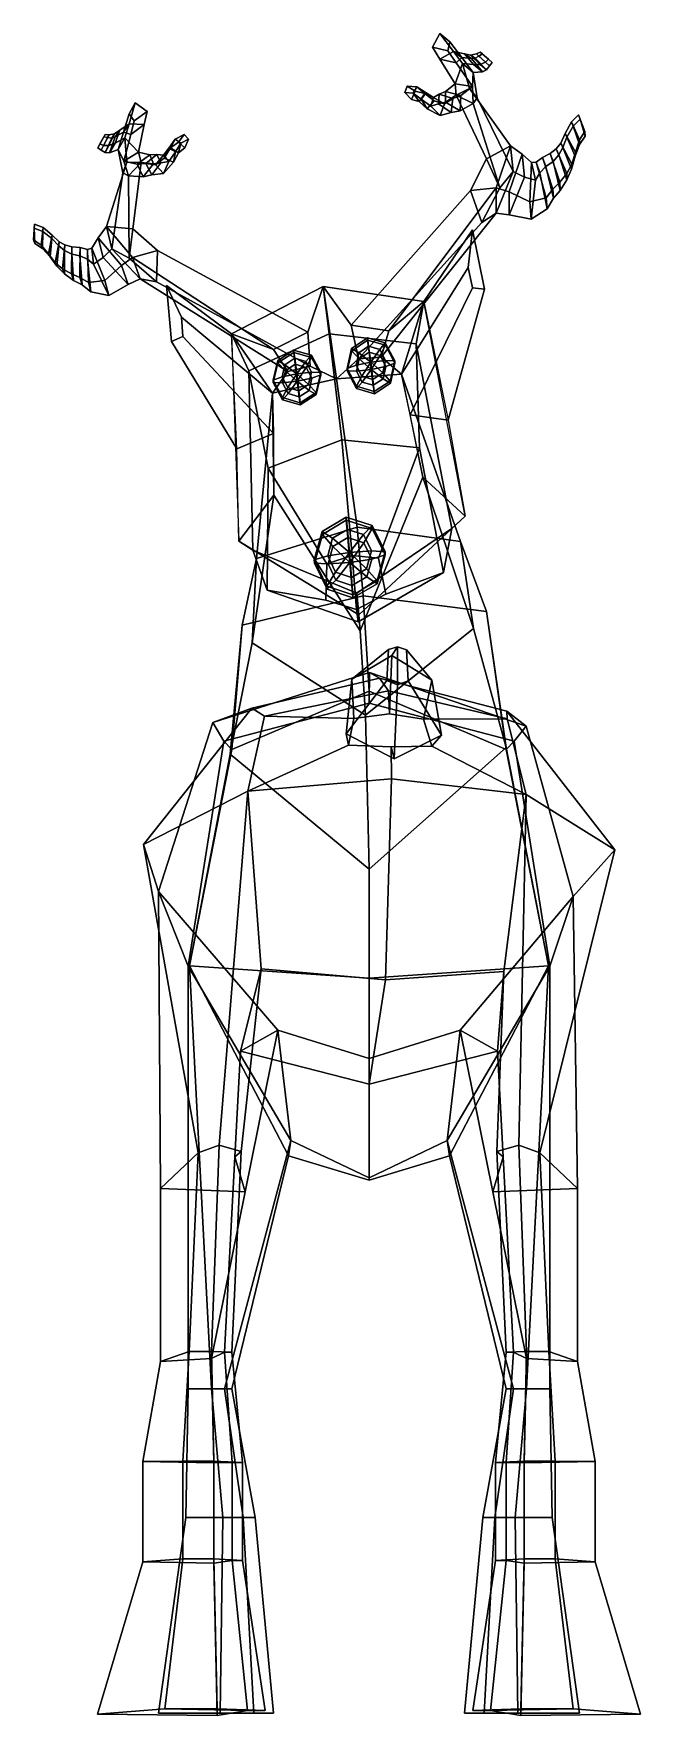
# Model space of a CAD drawing. Extents: x -101 to 82, y -151 to 354.
import ezdxf

# ---------------------------------------------------------------- set-up
doc = ezdxf.new("R2010")
doc.units = 0

msp = doc.modelspace()

# ---------------------------------------------------------------- linework, layer by layer
for points in [[(21.292717, 353.928101, 197.962311), (24.292601, 351.510315, 196.795807), (23.683441, 348.726685, 196.333405), (19.040462, 349.817627, 197.912552)], [(25.336277, 348.548615, 201.226807), (21.292717, 353.928101, 197.962311), (19.040462, 349.817627, 197.912552), (21.258139, 346.293427, 199.83432)], [(25.336277, 348.548615, 201.226807), (27.855326, 346.799103, 199.05217), (24.292601, 351.510315, 196.795807), (21.292717, 353.928101, 197.962311)], [(21.258139, 346.293427, 199.83432), (19.040462, 349.817627, 197.912552), (23.683441, 348.726685, 196.333405), (26.141819, 345.164001, 197.804108)], [(25.870958, 338.889465, 203.856201), (28.044651, 344.916199, 203.421661), (25.336277, 348.548615, 201.226807), (21.258139, 346.293427, 199.83432)], [(27.855326, 346.799103, 199.05217), (26.141819, 345.164001, 197.804108), (23.683441, 348.726685, 196.333405), (24.292601, 351.510315, 196.795807)], [(28.044651, 344.916199, 203.421661), (31.408346, 344.618591, 200.510757), (28.685381, 347.887543, 198.90976), (25.336277, 348.548615, 201.226807)], [(25.336277, 348.548615, 201.226807), (28.685381, 347.887543, 198.90976), (30.758123, 346.458893, 196.669098), (27.855326, 346.799103, 199.05217)], [(25.870958, 338.889465, 203.856201), (21.258139, 346.293427, 199.83432), (26.141819, 345.164001, 197.804108), (31.034769, 338.001343, 200.747086)], [(30.135029, 337.433167, 206.862411), (28.044651, 344.916199, 203.421661), (25.870958, 338.889465, 203.856201), (26.194204, 335.450531, 205.689713)], [(31.034769, 338.001343, 200.747086), (26.141819, 345.164001, 197.804108), (27.855326, 346.799103, 199.05217), (31.246599, 342.276123, 201.208298)], [(27.855326, 346.799103, 199.05217), (30.758123, 346.458893, 196.669098), (34.108353, 342.409637, 198.145081), (31.246599, 342.276123, 201.208298)], [(30.135029, 337.433167, 206.862411), (32.469589, 334.615265, 203.7332), (31.246599, 342.276123, 201.208298), (28.044651, 344.916199, 203.421661)], [(31.246599, 342.276123, 201.208298), (34.108353, 342.409637, 198.145081), (31.408346, 344.618591, 200.510757), (28.044651, 344.916199, 203.421661)], [(31.408346, 344.618591, 200.510757), (33.414043, 344.646515, 198.098419), (30.522213, 347.480896, 197.546753), (28.685381, 347.887543, 198.90976)], [(28.685381, 347.887543, 198.90976), (30.522213, 347.480896, 197.546753), (31.854246, 346.532196, 195.035141), (30.758123, 346.458893, 196.669098)], [(33.414043, 344.646515, 198.098419), (34.985516, 345.406281, 193.793106), (32.23872, 347.827881, 193.907913), (30.522213, 347.480896, 197.546753)], [(30.522213, 347.480896, 197.546753), (32.23872, 347.827881, 193.907913), (33.026642, 347.184845, 191.428452), (31.854246, 346.532196, 195.035141)], [(30.758123, 346.458893, 196.669098), (31.854246, 346.532196, 195.035141), (35.297752, 343.05899, 195.28511), (34.108353, 342.409637, 198.145081)], [(34.108353, 342.409637, 198.145081), (35.297752, 343.05899, 195.28511), (33.414043, 344.646515, 198.098419), (31.408346, 344.618591, 200.510757)], [(31.854246, 346.532196, 195.035141), (33.026642, 347.184845, 191.428452), (36.233036, 344.237579, 190.929001), (35.297752, 343.05899, 195.28511)], [(34.985516, 345.406281, 193.793106), (35.910179, 346.255524, 189.951828), (33.42284, 348.407837, 190.17337), (32.23872, 347.827881, 193.907913)], [(32.23872, 347.827881, 193.907913), (33.42284, 348.407837, 190.17337), (34.049656, 347.866638, 187.910278), (33.026642, 347.184845, 191.428452)], [(33.026642, 347.184845, 191.428452), (34.049656, 347.866638, 187.910278), (36.941399, 345.251068, 187.322235), (36.233036, 344.237579, 190.929001)], [(35.297752, 343.05899, 195.28511), (36.233036, 344.237579, 190.929001), (34.985516, 345.406281, 193.793106), (33.414043, 344.646515, 198.098419)], [(36.941399, 345.251068, 187.322235), (34.049656, 347.866638, 187.910278), (33.42284, 348.407837, 190.17337), (35.910179, 346.255524, 189.951828)], [(36.233036, 344.237579, 190.929001), (36.941399, 345.251068, 187.322235), (35.910179, 346.255524, 189.951828), (34.985516, 345.406281, 193.793106)], [(25.870958, 338.889465, 203.856201), (23.013615, 336.577271, 202.169601), (23.006132, 333.381866, 203.670471), (26.194204, 335.450531, 205.689713)], [(31.034769, 338.001343, 200.747086), (27.599712, 335.379028, 199.345291), (23.013615, 336.577271, 202.169601), (25.870958, 338.889465, 203.856201)], [(32.469589, 334.615265, 203.7332), (31.236839, 332.934174, 202.351303), (31.034769, 338.001343, 200.747086), (31.246599, 342.276123, 201.208298)], [(12.766567, 334.162506, 193.704834), (10.789721, 336.264984, 195.826904), (11.475281, 338.121155, 195.298096), (13.856787, 336.647827, 193.475632)], [(14.395036, 337.923431, 196.961945), (11.475281, 338.121155, 195.298096), (10.789721, 336.264984, 195.826904), (13.269517, 336.038605, 197.355392)], [(13.269517, 336.038605, 197.355392), (10.789721, 336.264984, 195.826904), (12.766567, 334.162506, 193.704834), (15.066437, 333.529083, 194.789215)], [(16.753582, 335.942993, 194.789169), (13.856787, 336.647827, 193.475632), (11.475281, 338.121155, 195.298096), (14.395036, 337.923431, 196.961945)], [(15.066437, 333.529083, 194.789215), (12.766567, 334.162506, 193.704834), (13.856787, 336.647827, 193.475632), (16.753582, 335.942993, 194.789169)], [(17.16968, 336.129364, 198.585083), (14.395036, 337.923431, 196.961945), (13.269517, 336.038605, 197.355392), (15.706603, 334.19928, 198.910416)], [(15.706603, 334.19928, 198.910416), (13.269517, 336.038605, 197.355392), (15.066437, 333.529083, 194.789215), (17.438721, 331.356476, 195.921967)], [(19.581339, 333.752625, 196.063354), (16.753582, 335.942993, 194.789169), (14.395036, 337.923431, 196.961945), (17.16968, 336.129364, 198.585083)], [(17.438721, 331.356476, 195.921967), (15.066437, 333.529083, 194.789215), (16.753582, 335.942993, 194.789169), (19.581339, 333.752625, 196.063354)], [(19.361624, 334.723816, 199.912231), (17.16968, 336.129364, 198.585083), (15.706603, 334.19928, 198.910416), (18.545057, 332.131561, 200.707321)], [(18.545057, 332.131561, 200.707321), (15.706603, 334.19928, 198.910416), (17.438721, 331.356476, 195.921967), (21.384089, 329.293243, 197.860291)], [(22.715136, 332.804199, 197.45166), (19.581339, 333.752625, 196.063354), (17.16968, 336.129364, 198.585083), (19.361624, 334.723816, 199.912231)], [(21.384089, 329.293243, 197.860291), (17.438721, 331.356476, 195.921967), (19.581339, 333.752625, 196.063354), (22.715136, 332.804199, 197.45166)], [(21.10149, 335.723114, 200.984573), (19.361624, 334.723816, 199.912231), (18.545057, 332.131561, 200.707321), (20.913309, 332.810913, 202.242981)], [(25.173677, 334.416168, 198.418106), (22.715136, 332.804199, 197.45166), (19.361624, 334.723816, 199.912231), (21.10149, 335.723114, 200.984573)], [(23.013615, 336.577271, 202.169601), (21.10149, 335.723114, 200.984573), (20.913309, 332.810913, 202.242981), (23.006132, 333.381866, 203.670471)], [(23.006132, 333.381866, 203.670471), (20.913309, 332.810913, 202.242981), (24.689188, 330.266144, 199.391373), (27.348759, 330.765289, 200.573013)], [(27.599712, 335.379028, 199.345291), (25.173677, 334.416168, 198.418106), (21.10149, 335.723114, 200.984573), (23.013615, 336.577271, 202.169601)], [(24.689188, 330.266144, 199.391373), (21.384089, 329.293243, 197.860291), (22.715136, 332.804199, 197.45166), (25.173677, 334.416168, 198.418106)], [(26.194204, 335.450531, 205.689713), (23.006132, 333.381866, 203.670471), (27.348759, 330.765289, 200.573013), (31.236839, 332.934174, 202.351303)], [(27.348759, 330.765289, 200.573013), (24.689188, 330.266144, 199.391373), (25.173677, 334.416168, 198.418106), (27.599712, 335.379028, 199.345291)], [(42.465031, 320.221222, 215.577789), (30.135029, 337.433167, 206.862411), (26.194204, 335.450531, 205.689713), (35.256264, 316.291199, 216.847733)], [(39.310986, 307.62616, 211.006821), (35.256264, 316.291199, 216.847733), (26.194204, 335.450531, 205.689713), (31.236839, 332.934174, 202.351303)], [(31.236839, 332.934174, 202.351303), (27.348759, 330.765289, 200.573013), (27.599712, 335.379028, 199.345291), (31.034769, 338.001343, 200.747086)], [(43.262032, 312.563019, 211.632065), (32.469589, 334.615265, 203.7332), (30.135029, 337.433167, 206.862411), (42.465031, 320.221222, 215.577789)], [(43.262032, 312.563019, 211.632065), (39.310986, 307.62616, 211.006821), (31.236839, 332.934174, 202.351303), (32.469589, 334.615265, 203.7332)], [(-72.067146, 326.816071, 199.109787), (-70.213402, 333.108276, 195.883591), (-72.083679, 329.825104, 194.660919), (-73.741226, 324.339752, 196.889542)], [(-73.741226, 324.339752, 196.889542), (-72.083679, 329.825104, 194.660919), (-70.528183, 327.724854, 194.289825), (-71.570122, 323.672943, 195.747787)], [(-70.213402, 333.108276, 195.883591), (-66.669281, 330.552551, 196.018433), (-70.528183, 327.724854, 194.289825), (-72.083679, 329.825104, 194.660919)], [(-72.067146, 326.816071, 199.109787), (-67.493675, 326.597931, 197.92868), (-66.669281, 330.552551, 196.018433), (-70.213402, 333.108276, 195.883591)], [(-67.493675, 326.597931, 197.92868), (-71.570122, 323.672943, 195.747787), (-70.528183, 327.724854, 194.289825), (-66.669281, 330.552551, 196.018433)], [(20.913309, 332.810913, 202.242981), (18.545057, 332.131561, 200.707321), (21.384089, 329.293243, 197.860291), (24.689188, 330.266144, 199.391373)], [(63.185795, 322.029999, 193.343124), (64.783173, 324.558441, 190.636368), (62.899471, 329.576782, 190.907318), (60.783024, 327.39267, 193.988922)], [(60.783024, 327.39267, 193.988922), (62.899471, 329.576782, 190.907318), (63.438309, 328.234161, 188.523849), (61.313389, 326.116638, 191.257568)], [(64.783173, 324.558441, 190.636368), (64.890266, 323.171326, 187.96991), (63.438309, 328.234161, 188.523849), (62.899471, 329.576782, 190.907318)], [(-81.409943, 319.587311, 184.909454), (-80.844139, 320.789063, 187.540176), (-79.294945, 323.585144, 187.794525), (-79.648453, 322.919647, 185.530426)], [(-79.759628, 320.379395, 191.423233), (-78.060997, 323.51239, 191.574677), (-79.294945, 323.585144, 187.794525), (-80.844139, 320.789063, 187.540176)], [(-78.115135, 320.295837, 195.789597), (-76.415062, 323.854523, 195.273361), (-78.060997, 323.51239, 191.574677), (-79.759628, 320.379395, 191.423233)], [(-78.060997, 323.51239, 191.574677), (-78.524765, 322.698273, 189.091248), (-79.648453, 322.919647, 185.530426), (-79.294945, 323.585144, 187.794525)], [(-76.415062, 323.854523, 195.273361), (-77.274536, 322.560547, 192.745071), (-78.524765, 322.698273, 189.091248), (-78.060997, 323.51239, 191.574677)], [(-76.290161, 321.036865, 198.266907), (-74.884537, 324.922089, 196.689972), (-76.415062, 323.854523, 195.273361), (-78.115135, 320.295837, 195.789597)], [(-73.741226, 324.339752, 196.889542), (-75.348457, 319.116272, 199.025635), (-77.993652, 318.139709, 195.867813), (-76.26342, 322.913971, 194.415497)], [(-74.884537, 324.922089, 196.689972), (-76.26342, 322.913971, 194.415497), (-77.274536, 322.560547, 192.745071), (-76.415062, 323.854523, 195.273361)], [(-73.332138, 322.599548, 201.283997), (-72.067146, 326.816071, 199.109787), (-74.884537, 324.922089, 196.689972), (-76.290161, 321.036865, 198.266907)], [(-72.067146, 326.816071, 199.109787), (-73.741226, 324.339752, 196.889542), (-76.26342, 322.913971, 194.415497), (-74.884537, 324.922089, 196.689972)], [(-73.694809, 315.596344, 198.67543), (-75.348457, 319.116272, 199.025635), (-73.741226, 324.339752, 196.889542), (-71.570122, 323.672943, 195.747787)], [(-69.25985, 318.351257, 201.935699), (-73.694809, 315.596344, 198.67543), (-71.570122, 323.672943, 195.747787), (-67.493675, 326.597931, 197.92868)], [(-69.25985, 318.351257, 201.935699), (-67.493675, 326.597931, 197.92868), (-72.067146, 326.816071, 199.109787), (-73.332138, 322.599548, 201.283997)], [(-59.657017, 319.591919, 193.276764), (-58.191528, 322.228241, 195.491531), (-55.53162, 323.60257, 193.934464), (-57.193584, 321.381165, 192.056396)], [(-58.191528, 322.228241, 195.491531), (-56.507191, 321.037262, 195.959885), (-54.263805, 322.252563, 194.520325), (-55.53162, 323.60257, 193.934464)], [(-55.334957, 319.648132, 192.368927), (-57.193584, 321.381165, 192.056396), (-55.53162, 323.60257, 193.934464), (-54.263805, 322.252563, 194.520325)], [(60.903225, 314.72049, 199.505463), (61.977066, 318.360199, 196.476593), (58.945557, 323.963196, 197.666855), (57.631962, 321.032532, 200.713867)], [(57.631962, 321.032532, 200.713867), (58.945557, 323.963196, 197.666855), (59.417023, 322.831604, 194.539246), (58.1805, 319.710602, 197.259277)], [(61.977066, 318.360199, 196.476593), (63.185795, 322.029999, 193.343124), (60.783024, 327.39267, 193.988922), (58.945557, 323.963196, 197.666855)], [(58.945557, 323.963196, 197.666855), (60.783024, 327.39267, 193.988922), (61.313389, 326.116638, 191.257568), (59.417023, 322.831604, 194.539246)], [(59.417023, 322.831604, 194.539246), (61.313389, 326.116638, 191.257568), (63.225201, 320.678558, 190.320999), (61.892471, 317.107086, 193.056885)], [(61.313389, 326.116638, 191.257568), (63.438309, 328.234161, 188.523849), (64.890266, 323.171326, 187.96991), (63.225201, 320.678558, 190.320999)], [(63.225201, 320.678558, 190.320999), (64.890266, 323.171326, 187.96991), (64.783173, 324.558441, 190.636368), (63.185795, 322.029999, 193.343124)], [(-78.524765, 322.698273, 189.091248), (-80.466728, 318.955933, 188.554916), (-81.409943, 319.587311, 184.909454), (-79.648453, 322.919647, 185.530426)], [(-80.466728, 318.955933, 188.554916), (-79.759628, 320.379395, 191.423233), (-80.844139, 320.789063, 187.540176), (-81.409943, 319.587311, 184.909454)], [(-77.274536, 322.560547, 192.745071), (-79.269737, 318.262268, 192.959229), (-80.466728, 318.955933, 188.554916), (-78.524765, 322.698273, 189.091248)], [(-79.269737, 318.262268, 192.959229), (-78.115135, 320.295837, 195.789597), (-79.759628, 320.379395, 191.423233), (-80.466728, 318.955933, 188.554916)], [(-76.26342, 322.913971, 194.415497), (-77.993652, 318.139709, 195.867813), (-79.269737, 318.262268, 192.959229), (-77.274536, 322.560547, 192.745071)], [(-77.993652, 318.139709, 195.867813), (-76.290161, 321.036865, 198.266907), (-78.115135, 320.295837, 195.789597), (-79.269737, 318.262268, 192.959229)], [(-75.348457, 319.116272, 199.025635), (-73.332138, 322.599548, 201.283997), (-76.290161, 321.036865, 198.266907), (-77.993652, 318.139709, 195.867813)], [(-72.768204, 315.368988, 204.816589), (-73.332138, 322.599548, 201.283997), (-75.348457, 319.116272, 199.025635), (-73.943741, 312.116516, 201.682587)], [(-73.943741, 312.116516, 201.682587), (-75.348457, 319.116272, 199.025635), (-73.694809, 315.596344, 198.67543), (-72.217995, 311.193848, 200.384476)], [(-73.694809, 315.596344, 198.67543), (-69.25985, 318.351257, 201.935699), (-65.798912, 317.539246, 200.404922), (-69.602478, 314.744202, 197.455231)], [(-72.768204, 315.368988, 204.816589), (-68.426445, 315.259644, 203.828598), (-69.25985, 318.351257, 201.935699), (-73.332138, 322.599548, 201.283997)], [(-69.25985, 318.351257, 201.935699), (-68.426445, 315.259644, 203.828598), (-64.739281, 314.775726, 201.968597), (-65.798912, 317.539246, 200.404922)], [(-64.171059, 314.484406, 195.787491), (-61.746647, 317.428192, 198.319336), (-60.170982, 319.535889, 197.045303), (-61.556541, 316.555603, 194.491257)], [(-60.127235, 315.497253, 199.191132), (-61.770447, 311.967896, 196.309067), (-58.757378, 315.324707, 194.469421), (-58.162437, 318.441284, 197.458435)], [(-61.746647, 317.428192, 198.319336), (-60.127235, 315.497253, 199.191132), (-58.162437, 318.441284, 197.458435), (-60.170982, 319.535889, 197.045303)], [(-61.556541, 316.555603, 194.491257), (-60.170982, 319.535889, 197.045303), (-58.191528, 322.228241, 195.491531), (-59.657017, 319.591919, 193.276764)], [(-58.757378, 315.324707, 194.469421), (-61.556541, 316.555603, 194.491257), (-59.657017, 319.591919, 193.276764), (-57.270088, 318.166595, 193.381363)], [(-60.170982, 319.535889, 197.045303), (-58.162437, 318.441284, 197.458435), (-56.507191, 321.037262, 195.959885), (-58.191528, 322.228241, 195.491531)], [(-57.270088, 318.166595, 193.381363), (-59.657017, 319.591919, 193.276764), (-57.193584, 321.381165, 192.056396), (-55.334957, 319.648132, 192.368927)], [(-58.162437, 318.441284, 197.458435), (-58.757378, 315.324707, 194.469421), (-57.270088, 318.166595, 193.381363), (-56.507191, 321.037262, 195.959885)], [(-56.507191, 321.037262, 195.959885), (-57.270088, 318.166595, 193.381363), (-55.334957, 319.648132, 192.368927), (-54.263805, 322.252563, 194.520325)], [(38.143505, 307.576996, 220.619492), (42.465031, 320.221222, 215.577789), (35.256264, 316.291199, 216.847733), (30.478537, 306.7854, 220.971756)], [(38.143505, 307.576996, 220.619492), (42.06554, 306.368561, 218.45752), (45.983181, 317.762573, 213.912933), (42.465031, 320.221222, 215.577789)], [(42.465031, 320.221222, 215.577789), (45.983181, 317.762573, 213.912933), (46.690643, 310.83783, 210.367035), (43.262032, 312.563019, 211.632065)], [(57.265781, 309.324188, 205.501282), (59.396046, 311.917419, 202.342285), (56.260971, 319.336792, 203.090775), (54.432014, 317.900513, 205.67366)], [(54.432014, 317.900513, 205.67366), (56.260971, 319.336792, 203.090775), (56.998955, 317.516357, 199.375671), (55.354496, 315.481018, 201.715942)], [(59.396046, 311.917419, 202.342285), (60.903225, 314.72049, 199.505463), (57.631962, 321.032532, 200.713867), (56.260971, 319.336792, 203.090775)], [(56.260971, 319.336792, 203.090775), (57.631962, 321.032532, 200.713867), (58.1805, 319.710602, 197.259277), (56.998955, 317.516357, 199.375671)], [(56.998955, 317.516357, 199.375671), (58.1805, 319.710602, 197.259277), (60.834614, 313.272217, 195.719849), (59.460255, 310.00116, 198.221588)], [(58.1805, 319.710602, 197.259277), (59.417023, 322.831604, 194.539246), (61.892471, 317.107086, 193.056885), (60.834614, 313.272217, 195.719849)], [(60.834614, 313.272217, 195.719849), (61.892471, 317.107086, 193.056885), (61.977066, 318.360199, 196.476593), (60.903225, 314.72049, 199.505463)], [(61.892471, 317.107086, 193.056885), (63.225201, 320.678558, 190.320999), (63.185795, 322.029999, 193.343124), (61.977066, 318.360199, 196.476593)], [(-78.849922, 295.965576, 213.510788), (-70.892357, 295.260529, 215.074844), (-68.426445, 315.259644, 203.828598), (-72.768204, 315.368988, 204.816589)], [(-77.201065, 289.28891, 209.727325), (-78.849922, 295.965576, 213.510788), (-72.768204, 315.368988, 204.816589), (-73.943741, 312.116516, 201.682587)], [(-72.217995, 311.193848, 200.384476), (-73.694809, 315.596344, 198.67543), (-69.602478, 314.744202, 197.455231), (-67.854347, 310.880981, 198.787399)], [(-71.994781, 286.503876, 209.314087), (-72.217995, 311.193848, 200.384476), (-68.426445, 315.259644, 203.828598), (-70.892357, 295.260529, 215.074844)], [(-68.426445, 315.259644, 203.828598), (-72.217995, 311.193848, 200.384476), (-67.854347, 310.880981, 198.787399), (-64.739281, 314.775726, 201.968597)], [(-69.602478, 314.744202, 197.455231), (-65.798912, 317.539246, 200.404922), (-63.716835, 317.583313, 199.307907), (-67.011307, 314.88913, 196.634277)], [(-67.854347, 310.880981, 198.787399), (-69.602478, 314.744202, 197.455231), (-67.011307, 314.88913, 196.634277), (-65.194351, 311.501831, 197.707291)], [(-64.739281, 314.775726, 201.968597), (-67.854347, 310.880981, 198.787399), (-65.194351, 311.501831, 197.707291), (-62.580509, 315.129486, 200.628265)], [(-67.011307, 314.88913, 196.634277), (-63.716835, 317.583313, 199.307907), (-61.746647, 317.428192, 198.319336), (-64.171059, 314.484406, 195.787491)], [(-65.194351, 311.501831, 197.707291), (-67.011307, 314.88913, 196.634277), (-64.171059, 314.484406, 195.787491), (-61.770447, 311.967896, 196.309067)], [(-65.798912, 317.539246, 200.404922), (-64.739281, 314.775726, 201.968597), (-62.580509, 315.129486, 200.628265), (-63.716835, 317.583313, 199.307907)], [(-62.580509, 315.129486, 200.628265), (-65.194351, 311.501831, 197.707291), (-61.770447, 311.967896, 196.309067), (-60.127235, 315.497253, 199.191132)], [(-61.770447, 311.967896, 196.309067), (-64.171059, 314.484406, 195.787491), (-61.556541, 316.555603, 194.491257), (-58.757378, 315.324707, 194.469421)], [(-63.716835, 317.583313, 199.307907), (-62.580509, 315.129486, 200.628265), (-60.127235, 315.497253, 199.191132), (-61.746647, 317.428192, 198.319336)], [(30.478537, 306.7854, 220.971756), (35.256264, 316.291199, 216.847733), (39.310986, 307.62616, 211.006821), (33.839558, 297.187347, 213.903717)], [(42.06554, 306.368561, 218.45752), (48.300953, 303.453979, 215.714905), (48.799988, 315.2211, 212.84642), (45.983181, 317.762573, 213.912933)], [(45.983181, 317.762573, 213.912933), (48.799988, 315.2211, 212.84642), (49.995403, 309.905212, 208.689575), (46.690643, 310.83783, 210.367035)], [(48.300953, 303.453979, 215.714905), (53.232338, 304.612183, 211.412537), (50.163181, 315.304413, 211.250107), (48.799988, 315.2211, 212.84642)], [(48.799988, 315.2211, 212.84642), (50.163181, 315.304413, 211.250107), (51.333073, 312.105652, 206.475815), (49.995403, 309.905212, 208.689575)], [(53.232338, 304.612183, 211.412537), (55.229031, 307.243896, 208.297256), (52.095829, 316.753967, 208.483093), (50.163181, 315.304413, 211.250107)], [(50.163181, 315.304413, 211.250107), (52.095829, 316.753967, 208.483093), (53.116367, 314.072632, 204.087326), (51.333073, 312.105652, 206.475815)], [(51.333073, 312.105652, 206.475815), (53.116367, 314.072632, 204.087326), (55.438461, 304.491974, 203.352371), (53.5135, 301.356689, 206.003281)], [(55.229031, 307.243896, 208.297256), (57.265781, 309.324188, 205.501282), (54.432014, 317.900513, 205.67366), (52.095829, 316.753967, 208.483093)], [(52.095829, 316.753967, 208.483093), (54.432014, 317.900513, 205.67366), (55.354496, 315.481018, 201.715942), (53.116367, 314.072632, 204.087326)], [(53.116367, 314.072632, 204.087326), (55.354496, 315.481018, 201.715942), (57.459801, 306.843079, 201.048889), (55.438461, 304.491974, 203.352371)], [(55.354496, 315.481018, 201.715942), (56.998955, 317.516357, 199.375671), (59.460255, 310.00116, 198.221588), (57.459801, 306.843079, 201.048889)], [(59.460255, 310.00116, 198.221588), (60.834614, 313.272217, 195.719849), (60.903225, 314.72049, 199.505463), (59.396046, 311.917419, 202.342285)], [(-77.201065, 289.28891, 209.727325), (-73.943741, 312.116516, 201.682587), (-72.217995, 311.193848, 200.384476), (-71.994781, 286.503876, 209.314087)], [(38.167599, 300.036133, 215.387619), (33.839558, 297.187347, 213.903717), (39.310986, 307.62616, 211.006821), (43.262032, 312.563019, 211.632065)], [(43.262032, 312.563019, 211.632065), (46.690643, 310.83783, 210.367035), (42.085087, 299.548981, 213.751419), (38.167599, 300.036133, 215.387619)], [(46.690643, 310.83783, 210.367035), (49.995403, 309.905212, 208.689575), (48.692837, 298.214722, 210.641129), (42.085087, 299.548981, 213.751419)], [(49.995403, 309.905212, 208.689575), (51.333073, 312.105652, 206.475815), (53.5135, 301.356689, 206.003281), (48.692837, 298.214722, 210.641129)], [(55.438461, 304.491974, 203.352371), (57.459801, 306.843079, 201.048889), (57.265781, 309.324188, 205.501282), (55.229031, 307.243896, 208.297256)], [(57.459801, 306.843079, 201.048889), (59.460255, 310.00116, 198.221588), (59.396046, 311.917419, 202.342285), (57.265781, 309.324188, 205.501282)], [(-5.362041, 266.369629, 232.283493), (5.958908, 264.649933, 231.931992), (38.143505, 307.576996, 220.619492), (30.478537, 306.7854, 220.971756)], [(-5.362041, 266.369629, 232.283493), (30.478537, 306.7854, 220.971756), (33.839558, 297.187347, 213.903717), (-3.134726, 256.298035, 220.982559)], [(5.958908, 264.649933, 231.931992), (3.621427, 256.777802, 223.833008), (38.167599, 300.036133, 215.387619), (38.143505, 307.576996, 220.619492)], [(38.167599, 300.036133, 215.387619), (42.085087, 299.548981, 213.751419), (42.06554, 306.368561, 218.45752), (38.143505, 307.576996, 220.619492)], [(42.085087, 299.548981, 213.751419), (48.692837, 298.214722, 210.641129), (48.300953, 303.453979, 215.714905), (42.06554, 306.368561, 218.45752)], [(48.692837, 298.214722, 210.641129), (53.5135, 301.356689, 206.003281), (53.232338, 304.612183, 211.412537), (48.300953, 303.453979, 215.714905)], [(53.5135, 301.356689, 206.003281), (55.438461, 304.491974, 203.352371), (55.229031, 307.243896, 208.297256), (53.232338, 304.612183, 211.412537)], [(3.621427, 256.777802, 223.833008), (-3.134726, 256.298035, 220.982559), (33.839558, 297.187347, 213.903717), (38.167599, 300.036133, 215.387619)], [(-100.739388, 291.996857, 187.914429), (-100.521118, 296.737549, 188.09201), (-100.571678, 295.509277, 185.741928), (-100.376305, 290.895844, 185.294937)], [(-98.513237, 290.446106, 190.72496), (-97.907593, 295.65979, 191.284302), (-100.521118, 296.737549, 188.09201), (-100.739388, 291.996857, 187.914429)], [(-97.907593, 295.65979, 191.284302), (-97.967682, 294.490967, 188.584686), (-100.571678, 295.509277, 185.741928), (-100.521118, 296.737549, 188.09201)], [(-97.967682, 294.490967, 188.584686), (-98.094704, 289.400543, 187.75061), (-100.376305, 290.895844, 185.294937), (-100.571678, 295.509277, 185.741928)], [(-96.322723, 287.805634, 193.978882), (-95.184952, 293.440186, 195.095154), (-97.907593, 295.65979, 191.284302), (-98.513237, 290.446106, 190.72496)], [(-95.232155, 292.414093, 191.997025), (-95.815369, 286.886871, 190.607422), (-98.094704, 289.400543, 187.75061), (-97.967682, 294.490967, 188.584686)], [(-95.184952, 293.440186, 195.095154), (-95.232155, 292.414093, 191.997025), (-97.967682, 294.490967, 188.584686), (-97.907593, 295.65979, 191.284302)], [(-94.278946, 285.129944, 197.120743), (-93.104965, 291.440216, 198.246109), (-95.184952, 293.440186, 195.095154), (-96.322723, 287.805634, 193.978882)], [(-93.104965, 291.440216, 198.246109), (-93.165833, 290.233765, 194.824036), (-95.232155, 292.414093, 191.997025), (-95.184952, 293.440186, 195.095154)], [(-71.034225, 286.710602, 218.933319), (-78.849922, 295.965576, 213.510788), (-81.370529, 292.646698, 211.807159), (-74.344612, 284.336639, 216.697388)], [(-78.849922, 295.965576, 213.510788), (-77.201065, 289.28891, 209.727325), (-79.897362, 286.64328, 208.411865), (-81.370529, 292.646698, 211.807159)], [(-71.034225, 286.710602, 218.933319), (-63.578075, 288.751831, 219.509094), (-70.892357, 295.260529, 215.074844), (-78.849922, 295.965576, 213.510788)], [(-63.578075, 288.751831, 219.509094), (-63.831707, 279.366302, 212.539001), (-71.994781, 286.503876, 209.314087), (-70.892357, 295.260529, 215.074844)], [(29.785801, 283.681305, 221.457336), (9.725933, 251.651749, 220.862228), (16.46839, 273.494843, 242.311035), (31.0616, 295.046753, 227.726456)], [(34.640125, 277.167328, 225.51796), (31.0616, 295.046753, 227.726456), (16.46839, 273.494843, 242.311035), (23.742527, 237.854065, 238.17807)], [(31.0616, 295.046753, 227.726456), (34.640125, 277.167328, 225.51796), (31.062668, 277.564911, 220.716629), (29.785801, 283.681305, 221.457336)], [(-98.094704, 289.400543, 187.75061), (-98.513237, 290.446106, 190.72496), (-100.739388, 291.996857, 187.914429), (-100.376305, 290.895844, 185.294937)], [(-95.815369, 286.886871, 190.607422), (-96.322723, 287.805634, 193.978882), (-98.513237, 290.446106, 190.72496), (-98.094704, 289.400543, 187.75061)], [(-93.165833, 290.233765, 194.824036), (-93.728424, 284.047546, 193.387695), (-95.815369, 286.886871, 190.607422), (-95.232155, 292.414093, 191.997025)], [(-92.078926, 283.282654, 200.057755), (-91.339645, 290.482178, 200.696457), (-93.104965, 291.440216, 198.246109), (-94.278946, 285.129944, 197.120743)], [(-91.42733, 288.799103, 197.021591), (-91.516792, 281.769012, 195.997437), (-93.728424, 284.047546, 193.387695), (-93.165833, 290.233765, 194.824036)], [(-91.339645, 290.482178, 200.696457), (-91.42733, 288.799103, 197.021591), (-93.165833, 290.233765, 194.824036), (-93.104965, 291.440216, 198.246109)], [(-89.361656, 281.803986, 203.323883), (-89.226372, 289.892456, 203.356995), (-91.339645, 290.482178, 200.696457), (-92.078926, 283.282654, 200.057755)], [(-89.307083, 287.646515, 199.448944), (-88.759117, 279.774475, 198.941071), (-91.516792, 281.769012, 195.997437), (-91.42733, 288.799103, 197.021591)], [(-89.226372, 289.892456, 203.356995), (-89.307083, 287.646515, 199.448944), (-91.42733, 288.799103, 197.021591), (-91.339645, 290.482178, 200.696457)], [(-86.878654, 280.715393, 206.211411), (-86.727028, 289.715485, 206.249222), (-89.226372, 289.892456, 203.356995), (-89.361656, 281.803986, 203.323883)], [(-86.727028, 289.715485, 206.249222), (-86.816086, 287.214935, 201.906265), (-89.307083, 287.646515, 199.448944), (-89.226372, 289.892456, 203.356995)], [(-84.282867, 279.137024, 209.427216), (-84.5159, 289.140869, 209.095123), (-86.727028, 289.715485, 206.249222), (-86.878654, 280.715393, 206.211411)], [(-84.5159, 289.140869, 209.095123), (-84.589203, 286.152863, 204.380997), (-86.816086, 287.214935, 201.906265), (-86.727028, 289.715485, 206.249222)], [(-83.232895, 289.525818, 210.72554), (-82.713516, 284.735626, 206.673828), (-84.589203, 286.152863, 204.380997), (-84.5159, 289.140869, 209.095123)], [(-79.351013, 279.761536, 213.864487), (-83.232895, 289.525818, 210.72554), (-84.5159, 289.140869, 209.095123), (-84.282867, 279.137024, 209.427216)], [(-74.344612, 284.336639, 216.697388), (-81.370529, 292.646698, 211.807159), (-83.232895, 289.525818, 210.72554), (-79.351013, 279.761536, 213.864487)], [(-81.370529, 292.646698, 211.807159), (-79.897362, 286.64328, 208.411865), (-82.713516, 284.735626, 206.673828), (-83.232895, 289.525818, 210.72554)], [(-77.201065, 289.28891, 209.727325), (-68.771759, 280.324646, 213.860367), (-72.316612, 278.599121, 212.140366), (-79.897362, 286.64328, 208.411865)], [(-68.771759, 280.324646, 213.860367), (-77.201065, 289.28891, 209.727325), (-71.994781, 286.503876, 209.314087), (-63.831707, 279.366302, 212.539001)], [(-71.034225, 286.710602, 218.933319), (-28.729004, 259.054474, 231.559143), (-18.343473, 264.234344, 232.138107), (-63.578075, 288.751831, 219.509094)], [(-18.343473, 264.234344, 232.138107), (-17.703926, 254.056824, 220.840836), (-63.831707, 279.366302, 212.539001), (-63.578075, 288.751831, 219.509094)], [(-93.728424, 284.047546, 193.387695), (-94.278946, 285.129944, 197.120743), (-96.322723, 287.805634, 193.978882), (-95.815369, 286.886871, 190.607422)], [(-91.516792, 281.769012, 195.997437), (-92.078926, 283.282654, 200.057755), (-94.278946, 285.129944, 197.120743), (-93.728424, 284.047546, 193.387695)], [(-88.759117, 279.774475, 198.941071), (-89.361656, 281.803986, 203.323883), (-92.078926, 283.282654, 200.057755), (-91.516792, 281.769012, 195.997437)], [(-86.816086, 287.214935, 201.906265), (-86.209732, 278.453461, 201.341187), (-88.759117, 279.774475, 198.941071), (-89.307083, 287.646515, 199.448944)], [(-84.589203, 286.152863, 204.380997), (-83.539009, 276.424988, 204.100601), (-86.209732, 278.453461, 201.341187), (-86.816086, 287.214935, 201.906265)], [(-82.713516, 284.735626, 206.673828), (-78.156303, 275.29834, 208.906067), (-83.539009, 276.424988, 204.100601), (-84.589203, 286.152863, 204.380997)], [(-79.897362, 286.64328, 208.411865), (-72.316612, 278.599121, 212.140366), (-78.156303, 275.29834, 208.906067), (-82.713516, 284.735626, 206.673828)], [(-72.316612, 278.599121, 212.140366), (-74.344612, 284.336639, 216.697388), (-79.351013, 279.761536, 213.864487), (-78.156303, 275.29834, 208.906067)], [(-68.771759, 280.324646, 213.860367), (-71.034225, 286.710602, 218.933319), (-74.344612, 284.336639, 216.697388), (-72.316612, 278.599121, 212.140366)], [(-28.729004, 259.054474, 231.559143), (-71.034225, 286.710602, 218.933319), (-68.771759, 280.324646, 213.860367), (-24.368528, 252.4758, 223.561264)], [(31.062668, 277.564911, 220.716629), (12.361381, 239.48468, 219.507141), (9.725933, 251.651749, 220.862228), (29.785801, 283.681305, 221.457336)], [(-86.209732, 278.453461, 201.341187), (-86.878654, 280.715393, 206.211411), (-89.361656, 281.803986, 203.323883), (-88.759117, 279.774475, 198.941071)], [(-83.539009, 276.424988, 204.100601), (-84.282867, 279.137024, 209.427216), (-86.878654, 280.715393, 206.211411), (-86.209732, 278.453461, 201.341187)], [(-78.156303, 275.29834, 208.906067), (-79.351013, 279.761536, 213.864487), (-84.282867, 279.137024, 209.427216), (-83.539009, 276.424988, 204.100601)], [(-24.368528, 252.4758, 223.561264), (-68.771759, 280.324646, 213.860367), (-63.831707, 279.366302, 212.539001), (-17.703926, 254.056824, 220.840836)], [(-60.814289, 278.245483, 226.436493), (-56.345974, 268.797485, 220.386078), (-55.923157, 263.005157, 219.705627), (-59.317303, 261.463257, 224.429276)], [(-56.345974, 268.797485, 220.386078), (-60.814289, 278.245483, 226.436493), (-41.256866, 263.752289, 241.62822), (-28.960812, 245.926529, 220.515289)], [(-59.317303, 261.463257, 224.429276), (-39.694233, 229.212936, 237.699371), (-41.256866, 263.752289, 241.62822), (-60.814289, 278.245483, 226.436493)], [(-28.729004, 259.054474, 231.559143), (-41.256866, 263.752289, 241.62822), (-13.737067, 278.003052, 243.25206), (-18.343473, 264.234344, 232.138107)], [(-41.256866, 263.752289, 241.62822), (-36.079117, 252.666687, 263.390625), (-11.925068, 263.769135, 264.503326), (-13.737067, 278.003052, 243.25206)], [(-17.703926, 254.056824, 220.840836), (-18.343473, 264.234344, 232.138107), (-13.737067, 278.003052, 243.25206), (-9.733064, 250.244644, 213.358459)], [(5.958908, 264.649933, 231.931992), (-5.362041, 266.369629, 232.283493), (-13.737067, 278.003052, 243.25206), (16.46839, 273.494843, 242.311035)], [(-3.134726, 256.298035, 220.982559), (-9.733064, 250.244644, 213.358459), (-13.737067, 278.003052, 243.25206), (-5.362041, 266.369629, 232.283493)], [(16.46839, 273.494843, 242.311035), (-13.737067, 278.003052, 243.25206), (-11.925068, 263.769135, 264.503326), (14.113172, 260.740723, 263.926941)], [(3.621427, 256.777802, 223.833008), (5.958908, 264.649933, 231.931992), (16.46839, 273.494843, 242.311035), (9.725933, 251.651749, 220.862228)], [(34.640125, 277.167328, 225.51796), (23.742527, 237.854065, 238.17807), (12.361381, 239.48468, 219.507141), (31.062668, 277.564911, 220.716629)], [(16.46839, 273.494843, 242.311035), (14.113172, 260.740723, 263.926941), (24.879444, 205.34729, 257.640198), (28.877169, 208.964966, 235.050064)], [(-55.923157, 263.005157, 219.705627), (-56.345974, 268.797485, 220.386078), (-28.960812, 245.926529, 220.515289), (-28.714481, 233.868927, 219.194839)], [(-59.317303, 261.463257, 224.429276), (-55.923157, 263.005157, 219.705627), (-28.714481, 233.868927, 219.194839), (-39.694233, 229.212936, 237.699371)], [(-24.368528, 252.4758, 223.561264), (-28.960812, 245.926529, 220.515289), (-41.256866, 263.752289, 241.62822), (-28.729004, 259.054474, 231.559143)], [(-41.256866, 263.752289, 241.62822), (-39.10051, 201.524109, 234.723175), (-34.85947, 198.816727, 257.353668), (-36.079117, 252.666687, 263.390625)], [(-11.925068, 263.769135, 264.503326), (-36.079117, 252.666687, 263.390625), (-30.335741, 223.374084, 288.046234), (-8.196322, 231.904037, 288.973083)], [(-11.925068, 263.769135, 264.503326), (-8.196322, 231.904037, 288.973083), (15.143757, 229.56781, 288.389252), (14.113172, 260.740723, 263.926941)], [(-27.372248, 255.056885, 276.443817), (-22.621416, 258.188904, 276.774567), (-22.674173, 258.881012, 272.067474), (-27.423594, 255.746613, 271.736328)], [(-25.260275, 254.494202, 267.696716), (-27.423594, 255.746613, 271.736328), (-22.674173, 258.881012, 272.067474), (-22.321257, 256.427704, 267.900055)], [(-25.129217, 252.69426, 280.022278), (-22.18795, 254.623901, 280.224945), (-22.621416, 258.188904, 276.774567), (-27.372248, 255.056885, 276.443817)], [(-17.267849, 256.708923, 276.555573), (-17.319195, 257.398651, 271.848083), (-22.674173, 258.881012, 272.067474), (-22.621416, 258.188904, 276.774567)], [(-19.011806, 255.503296, 267.764038), (-22.321257, 256.427704, 267.900055), (-22.674173, 258.881012, 272.067474), (-17.319195, 257.398651, 271.848083)], [(-18.880749, 253.7034, 280.0896), (-17.267849, 256.708923, 276.555573), (-22.621416, 258.188904, 276.774567), (-22.18795, 254.623901, 280.224945)], [(-6.530018, 252.695526, 275.995728), (-5.171975, 258.686554, 276.689331), (-5.22332, 259.376312, 271.981842), (-6.578027, 253.37941, 271.28717)], [(-6.578027, 253.37941, 271.28717), (-5.22332, 259.376312, 271.981842), (-3.047119, 258.081604, 267.936066), (-3.883659, 254.36528, 267.506073)], [(-3.757966, 252.574814, 279.833282), (-2.916063, 256.281708, 280.261658), (-5.171975, 258.686554, 276.689331), (-6.530018, 252.695526, 275.995728)], [(-5.171975, 258.686554, 276.689331), (-0.435276, 261.864105, 277.026794), (-0.488032, 262.556213, 272.319702), (-5.22332, 259.376312, 271.981842)], [(-3.047119, 258.081604, 267.936066), (-5.22332, 259.376312, 271.981842), (-0.488032, 262.556213, 272.319702), (-0.116717, 260.043457, 268.143524)], [(-2.916063, 256.281708, 280.261658), (0.016591, 258.239624, 280.468414), (-0.435276, 261.864105, 277.026794), (-5.171975, 258.686554, 276.689331)], [(-3.883659, 254.36528, 267.506073), (-3.047119, 258.081604, 267.936066), (0.52393, 255.27652, 266.09668)], [(0.52393, 255.27652, 266.09668), (-3.047119, 258.081604, 267.936066), (-0.116717, 260.043457, 268.143524)], [(0.679295, 253.0634, 281.334015), (0.016591, 258.239624, 280.468414), (-2.916063, 256.281708, 280.261658)], [(4.932425, 260.338593, 276.801086), (4.88108, 261.028351, 272.093597), (-0.488032, 262.556213, 272.319702), (-0.435276, 261.864105, 277.026794)], [(3.201348, 259.090729, 268.003387), (-0.116717, 260.043457, 268.143524), (-0.488032, 262.556213, 272.319702), (4.88108, 261.028351, 272.093597)], [(3.332405, 257.290833, 280.328949), (4.932425, 260.338593, 276.801086), (-0.435276, 261.864105, 277.026794), (0.016591, 258.239624, 280.468414)], [(0.52393, 255.27652, 266.09668), (-0.116717, 260.043457, 268.143524), (3.201348, 259.090729, 268.003387)], [(0.679295, 253.0634, 281.334015), (3.332405, 257.290833, 280.328949), (0.016591, 258.239624, 280.468414)], [(4.961189, 255.765106, 267.597382), (0.52393, 255.27652, 266.09668), (3.201348, 259.090729, 268.003387)], [(7.73324, 255.644363, 271.434967), (4.961189, 255.765106, 267.597382), (3.201348, 259.090729, 268.003387), (4.88108, 261.028351, 272.093597)], [(5.086882, 253.97464, 279.924622), (7.78125, 254.96048, 276.143494), (4.932425, 260.338593, 276.801086), (3.332405, 257.290833, 280.328949)], [(7.78125, 254.96048, 276.143494), (7.73324, 255.644363, 271.434967), (4.88108, 261.028351, 272.093597), (4.932425, 260.338593, 276.801086)], [(22.358168, 192.107254, 288.242798), (24.879444, 205.34729, 257.640198), (14.113172, 260.740723, 263.926941), (15.143757, 229.56781, 288.389252)], [(-30.627687, 186.748032, 288.02597), (-30.335741, 223.374084, 288.046234), (-36.079117, 252.666687, 263.390625), (-34.85947, 198.816727, 257.353668)], [(-24.368528, 252.4758, 223.561264), (-17.703926, 254.056824, 220.840836), (-9.733064, 250.244644, 213.358459), (-28.960812, 245.926529, 220.515289)], [(-28.763689, 249.176788, 275.766174), (-27.372248, 255.056885, 276.443817), (-27.423594, 255.746613, 271.736328), (-28.811697, 249.860657, 271.057648)], [(-28.811697, 249.860657, 271.057648), (-27.423594, 255.746613, 271.736328), (-25.260275, 254.494202, 267.696716), (-26.117331, 250.846497, 267.27652)], [(-25.991638, 249.056046, 279.60376), (-25.129217, 252.69426, 280.022278), (-27.372248, 255.056885, 276.443817), (-28.763689, 249.176788, 275.766174)], [(-26.117331, 250.846497, 267.27652), (-25.260275, 254.494202, 267.696716), (-21.709743, 251.757751, 265.867126)], [(-21.554379, 249.544601, 281.104462), (-25.129217, 252.69426, 280.022278), (-25.991638, 249.056046, 279.60376)], [(-21.709743, 251.757751, 265.867126), (-25.260275, 254.494202, 267.696716), (-22.321257, 256.427704, 267.900055)], [(-21.554379, 249.544601, 281.104462), (-22.18795, 254.623901, 280.224945), (-25.129217, 252.69426, 280.022278)], [(-21.709743, 251.757751, 265.867126), (-22.321257, 256.427704, 267.900055), (-19.011806, 255.503296, 267.764038)], [(-21.554379, 249.544601, 281.104462), (-18.880749, 253.7034, 280.0896), (-22.18795, 254.623901, 280.224945)], [(-17.272482, 252.246307, 267.367828), (-21.709743, 251.757751, 265.867126), (-19.011806, 255.503296, 267.764038)], [(-21.554379, 249.544601, 281.104462), (-17.146791, 250.455872, 279.695068), (-18.880749, 253.7034, 280.0896)], [(-14.500432, 252.12558, 271.205414), (-17.272482, 252.246307, 267.367828), (-19.011806, 255.503296, 267.764038), (-17.319195, 257.398651, 271.848083)], [(-17.146791, 250.455872, 279.695068), (-14.452421, 251.441711, 275.91394), (-17.267849, 256.708923, 276.555573), (-18.880749, 253.7034, 280.0896)], [(-14.452421, 251.441711, 275.91394), (-14.500432, 252.12558, 271.205414), (-17.319195, 257.398651, 271.848083), (-17.267849, 256.708923, 276.555573)], [(3.621427, 256.777802, 223.833008), (9.725933, 251.651749, 220.862228), (-9.733064, 250.244644, 213.358459), (-3.134726, 256.298035, 220.982559)], [(-3.764189, 248.035873, 270.641754), (-6.578027, 253.37941, 271.28717), (-3.883659, 254.36528, 267.506073), (-2.138485, 251.055008, 267.105133)], [(-3.71941, 247.35788, 275.351288), (-6.530018, 252.695526, 275.995728), (-6.578027, 253.37941, 271.28717), (-3.764189, 248.035873, 270.641754)], [(-3.71941, 247.35788, 275.351288), (-2.018052, 249.274063, 279.43396), (-3.757966, 252.574814, 279.833282), (-6.530018, 252.695526, 275.995728)], [(-2.138485, 251.055008, 267.105133), (-3.883659, 254.36528, 267.506073), (0.52393, 255.27652, 266.09668)], [(0.679295, 253.0634, 281.334015), (-2.916063, 256.281708, 280.261658), (-3.757966, 252.574814, 279.833282)], [(-2.018052, 249.274063, 279.43396), (0.679295, 253.0634, 281.334015), (-3.757966, 252.574814, 279.833282)], [(1.176344, 250.078964, 266.964539), (-2.138485, 251.055008, 267.105133), (0.52393, 255.27652, 266.09668)], [(1.294629, 248.301971, 279.294067), (0.679295, 253.0634, 281.334015), (-2.018052, 249.274063, 279.43396)], [(4.121413, 252.025391, 267.166992), (0.52393, 255.27652, 266.09668), (4.961189, 255.765106, 267.597382)], [(1.176344, 250.078964, 266.964539), (0.52393, 255.27652, 266.09668), (4.121413, 252.025391, 267.166992)], [(0.679295, 253.0634, 281.334015), (5.086882, 253.97464, 279.924622), (3.332405, 257.290833, 280.328949)], [(4.241847, 250.244446, 279.49585), (5.086882, 253.97464, 279.924622), (0.679295, 253.0634, 281.334015)], [(1.294629, 248.301971, 279.294067), (4.241847, 250.244446, 279.49585), (0.679295, 253.0634, 281.334015)], [(6.370138, 249.586426, 270.739197), (4.121413, 252.025391, 267.166992), (4.961189, 255.765106, 267.597382), (7.73324, 255.644363, 271.434967)], [(6.414917, 248.908432, 275.44873), (7.78125, 254.96048, 276.143494), (5.086882, 253.97464, 279.924622), (4.241847, 250.244446, 279.49585)], [(6.414917, 248.908432, 275.44873), (6.370138, 249.586426, 270.739197), (7.73324, 255.644363, 271.434967), (7.78125, 254.96048, 276.143494)], [(-33.845837, 196.250458, 175.361023), (-28.960812, 245.926529, 220.515289), (-9.733064, 250.244644, 213.358459), (-3.577882, 205.74321, 172.964188)], [(-26.030216, 244.629181, 270.427643), (-28.811697, 249.860657, 271.057648), (-26.117331, 250.846497, 267.27652), (-24.392279, 247.605347, 266.885162)], [(-25.985435, 243.951187, 275.137177), (-28.763689, 249.176788, 275.766174), (-28.811697, 249.860657, 271.057648), (-26.030216, 244.629181, 270.427643)], [(-25.985435, 243.951187, 275.137177), (-24.271845, 245.824432, 279.21402), (-25.991638, 249.056046, 279.60376), (-28.763689, 249.176788, 275.766174)], [(-24.392279, 247.605347, 266.885162), (-26.117331, 250.846497, 267.27652), (-21.709743, 251.757751, 265.867126)], [(-20.68259, 243.086975, 270.206604), (-26.030216, 244.629181, 270.427643), (-24.392279, 247.605347, 266.885162), (-21.085667, 246.658096, 266.748505)], [(-24.271845, 245.824432, 279.21402), (-21.554379, 249.544601, 281.104462), (-25.991638, 249.056046, 279.60376)], [(-21.085667, 246.658096, 266.748505), (-24.392279, 247.605347, 266.885162), (-21.709743, 251.757751, 265.867126)], [(-20.967382, 244.881104, 279.078033), (-21.554379, 249.544601, 281.104462), (-24.271845, 245.824432, 279.21402)], [(-18.13238, 248.575729, 266.947021), (-21.709743, 251.757751, 265.867126), (-17.272482, 252.246307, 267.367828)], [(-21.085667, 246.658096, 266.748505), (-21.709743, 251.757751, 265.867126), (-18.13238, 248.575729, 266.947021)], [(-18.011946, 246.794785, 279.275909), (-17.146791, 250.455872, 279.695068), (-21.554379, 249.544601, 281.104462)], [(-20.967382, 244.881104, 279.078033), (-18.011946, 246.794785, 279.275909), (-21.554379, 249.544601, 281.104462)], [(-20.68259, 243.086975, 270.206604), (-21.085667, 246.658096, 266.748505), (-18.13238, 248.575729, 266.947021), (-15.895888, 246.179733, 270.525085)], [(-15.895888, 246.179733, 270.525085), (-18.13238, 248.575729, 266.947021), (-17.272482, 252.246307, 267.367828), (-14.500432, 252.12558, 271.205414)], [(-15.851109, 245.50174, 275.234619), (-14.452421, 251.441711, 275.91394), (-17.146791, 250.455872, 279.695068), (-18.011946, 246.794785, 279.275909)], [(-15.851109, 245.50174, 275.234619), (-15.895888, 246.179733, 270.525085), (-14.500432, 252.12558, 271.205414), (-14.452421, 251.441711, 275.91394)], [(27.510719, 201.427094, 175.534698), (-3.577882, 205.74321, 172.964188), (-9.733064, 250.244644, 213.358459), (9.725933, 251.651749, 220.862228)], [(1.596532, 246.446869, 270.414459), (-3.764189, 248.035873, 270.641754), (-2.138485, 251.055008, 267.105133), (1.176344, 250.078964, 266.964539)], [(1.640004, 245.771317, 275.12442), (-3.71941, 247.35788, 275.351288), (-3.764189, 248.035873, 270.641754), (1.596532, 246.446869, 270.414459)], [(1.640004, 245.771317, 275.12442), (1.294629, 248.301971, 279.294067), (-2.018052, 249.274063, 279.43396), (-3.71941, 247.35788, 275.351288)], [(1.596532, 246.446869, 270.414459), (1.176344, 250.078964, 266.964539), (4.121413, 252.025391, 267.166992), (6.370138, 249.586426, 270.739197)], [(1.640004, 245.771317, 275.12442), (6.414917, 248.908432, 275.44873), (4.241847, 250.244446, 279.49585), (1.294629, 248.301971, 279.294067)], [(1.640004, 245.771317, 275.12442), (1.596532, 246.446869, 270.414459), (6.370138, 249.586426, 270.739197), (6.414917, 248.908432, 275.44873)], [(27.510719, 201.427094, 175.534698), (9.725933, 251.651749, 220.862228), (16.188528, 220.695557, 217.483261), (31.410402, 175.271545, 184.846634)], [(-33.845837, 196.250458, 175.361023), (-35.136497, 170.925049, 184.734344), (-28.556501, 215.361633, 217.226913), (-28.960812, 245.926529, 220.515289)], [(-20.63912, 242.411392, 274.916534), (-25.985435, 243.951187, 275.137177), (-26.030216, 244.629181, 270.427643), (-20.68259, 243.086975, 270.206604)], [(-20.63912, 242.411392, 274.916534), (-20.967382, 244.881104, 279.078033), (-24.271845, 245.824432, 279.21402), (-25.985435, 243.951187, 275.137177)], [(-20.63912, 242.411392, 274.916534), (-15.851109, 245.50174, 275.234619), (-18.011946, 246.794785, 279.275909), (-20.967382, 244.881104, 279.078033)], [(-20.63912, 242.411392, 274.916534), (-20.68259, 243.086975, 270.206604), (-15.895888, 246.179733, 270.525085), (-15.851109, 245.50174, 275.234619)], [(23.742527, 237.854065, 238.17807), (28.877169, 208.964966, 235.050064), (16.188528, 220.695557, 217.483261), (12.361381, 239.48468, 219.507141)], [(-39.694233, 229.212936, 237.699371), (-28.714481, 233.868927, 219.194839), (-28.556501, 215.361633, 217.226913), (-39.10051, 201.524109, 234.723175)], [(-12.65808, 194.684036, 326.724152), (-5.026978, 197.165619, 327.075836), (-8.196322, 231.904037, 288.973083), (-30.335741, 223.374084, 288.046234)], [(2.885425, 196.423462, 326.802338), (15.143757, 229.56781, 288.389252), (-8.196322, 231.904037, 288.973083), (-5.026978, 197.165619, 327.075836)], [(5.014068, 185.565918, 325.781128), (22.358168, 192.107254, 288.242798), (15.143757, 229.56781, 288.389252), (2.885425, 196.423462, 326.802338)], [(-13.000651, 183.741074, 325.707184), (-12.65808, 194.684036, 326.724152), (-30.335741, 223.374084, 288.046234), (-30.627687, 186.748032, 288.02597)], [(-3.067533, 179.362915, 236.344727), (-2.658608, 174.608734, 220.766739), (16.188528, 220.695557, 217.483261), (28.877169, 208.964966, 235.050064)], [(31.410402, 175.271545, 184.846634), (16.188528, 220.695557, 217.483261), (-2.658608, 174.608734, 220.766739), (-1.047773, 149.200211, 198.602615)], [(-3.067533, 179.362915, 236.344727), (-39.10051, 201.524109, 234.723175), (-28.556501, 215.361633, 217.226913), (-2.658608, 174.608734, 220.766739)], [(-35.136497, 170.925049, 184.734344), (-1.047773, 149.200211, 198.602615), (-2.658608, 174.608734, 220.766739), (-28.556501, 215.361633, 217.226913)], [(-14.014719, 203.46431, 335.258453), (-6.840206, 207.782181, 335.676971), (-6.883574, 208.730606, 328.756042), (-14.055787, 204.407181, 328.336853)], [(-10.936882, 202.378403, 322.41153), (-14.055787, 204.407181, 328.336853), (-6.883574, 208.730606, 328.756042), (-6.496616, 205.041214, 322.668121)], [(-10.834785, 199.923477, 340.534332), (-6.390903, 202.57724, 340.789856), (-6.840206, 207.782181, 335.676971), (-14.014719, 203.46431, 335.258453)], [(0.975806, 205.286285, 335.34787), (0.934739, 206.229126, 328.426208), (-6.883574, 208.730606, 328.756042), (-6.840206, 207.782181, 335.676971)], [(-1.66643, 203.476837, 322.46402), (-6.496616, 205.041214, 322.668121), (-6.883574, 208.730606, 328.756042), (0.934739, 206.229126, 328.426208)], [(-1.564332, 201.021912, 340.586792), (0.975806, 205.286285, 335.34787), (-6.840206, 207.782181, 335.676971), (-6.390903, 202.57724, 340.789856)], [(28.877169, 208.964966, 235.050064), (24.879444, 205.34729, 257.640198), (-3.653339, 185.83139, 255.78804), (-3.067533, 179.362915, 236.344727)], [(-1.71939, 185.054825, 150.291595), (-38.145973, 176.239349, 152.696121), (-33.845837, 196.250458, 175.361023), (-3.577882, 205.74321, 172.964188)], [(-16.396744, 194.934433, 334.354248), (-14.014719, 203.46431, 335.258453), (-14.055787, 204.407181, 328.336853), (-16.432503, 195.863724, 327.431)], [(-16.432503, 195.863724, 327.431), (-14.055787, 204.407181, 328.336853), (-10.936882, 202.378403, 322.41153), (-12.406101, 197.075989, 321.850922)], [(-12.312481, 194.643036, 339.976349), (-10.834785, 199.923477, 340.534332), (-14.014719, 203.46431, 335.258453), (-16.396744, 194.934433, 334.354248)], [(-12.406101, 197.075989, 321.850922), (-10.936882, 202.378403, 322.41153), (-5.855485, 198.108185, 319.745483)], [(-5.855485, 198.108185, 319.745483), (-10.936882, 202.378403, 322.41153), (-6.496616, 205.041214, 322.668121)], [(-5.739762, 195.100815, 342.14978), (-6.390903, 202.57724, 340.789856), (-10.834785, 199.923477, 340.534332)], [(-5.855485, 198.108185, 319.745483), (-6.496616, 205.041214, 322.668121), (-1.66643, 203.476837, 322.46402)], [(-5.739762, 195.100815, 342.14978), (-1.564332, 201.021912, 340.586792), (-6.390903, 202.57724, 340.789856)], [(0.717232, 198.565964, 321.918915), (-5.855485, 198.108185, 319.745483), (-1.66643, 203.476837, 322.46402)], [(-3.653339, 185.83139, 255.78804), (24.879444, 205.34729, 257.640198), (22.358168, 192.107254, 288.242798), (-3.220774, 177.278381, 287.220703)], [(-1.71939, 185.054825, 150.291595), (-3.577882, 205.74321, 172.964188), (27.510719, 201.427094, 175.534698), (35.254559, 180.405136, 152.789444)], [(4.801496, 198.274567, 327.541046), (0.717232, 198.565964, 321.918915), (-1.66643, 203.476837, 322.46402), (0.934739, 206.229126, 328.426208)], [(0.810853, 196.133011, 340.044373), (4.837256, 197.345245, 334.464294), (0.975806, 205.286285, 335.34787), (-1.564332, 201.021912, 340.586792)], [(4.837256, 197.345245, 334.464294), (4.801496, 198.274567, 327.541046), (0.934739, 206.229126, 328.426208), (0.975806, 205.286285, 335.34787)], [(-39.10051, 201.524109, 234.723175), (-3.067533, 179.362915, 236.344727), (-3.653339, 185.83139, 255.78804), (-34.85947, 198.816727, 257.353668)], [(-3.653339, 185.83139, 255.78804), (-3.220774, 177.278381, 287.220703), (-30.627687, 186.748032, 288.02597), (-34.85947, 198.816727, 257.353668)], [(-12.638938, 188.013229, 326.569336), (-16.432503, 195.863724, 327.431), (-12.406101, 197.075989, 321.850922), (-10.05051, 192.20488, 321.314911)], [(-3.716671, 181.012711, 325.710541), (-5.026978, 197.165619, 327.075836), (-12.65808, 194.684036, 326.724152), (-13.000651, 183.741074, 325.707184)], [(-10.05051, 192.20488, 321.314911), (-12.406101, 197.075989, 321.850922), (-5.855485, 198.108185, 319.745483)], [(-5.739762, 195.100815, 342.14978), (-10.834785, 199.923477, 340.534332), (-12.312481, 194.643036, 339.976349)], [(-5.230521, 190.590057, 321.111298), (-10.05051, 192.20488, 321.314911), (-5.855485, 198.108185, 319.745483)], [(-0.762195, 193.213272, 321.358826), (-5.855485, 198.108185, 319.745483), (0.717232, 198.565964, 321.918915)], [(-5.230521, 190.590057, 321.111298), (-5.855485, 198.108185, 319.745483), (-0.762195, 193.213272, 321.358826)], [(-5.739762, 195.100815, 342.14978), (0.810853, 196.133011, 340.044373), (-1.564332, 201.021912, 340.586792)], [(-3.716671, 181.012711, 325.710541), (5.014068, 185.565918, 325.781128), (2.885425, 196.423462, 326.802338), (-5.026978, 197.165619, 327.075836)], [(2.39835, 189.599442, 326.636414), (-0.762195, 193.213272, 321.358826), (0.717232, 198.565964, 321.918915), (4.801496, 198.274567, 327.541046)], [(2.429157, 188.683823, 333.561218), (4.837256, 197.345245, 334.464294), (0.810853, 196.133011, 340.044373), (-0.676697, 190.802368, 339.486755)], [(2.429157, 188.683823, 333.561218), (2.39835, 189.599442, 326.636414), (4.801496, 198.274567, 327.541046), (4.837256, 197.345245, 334.464294)], [(35.254559, 180.405136, 152.789444), (27.510719, 201.427094, 175.534698), (31.410402, 175.271545, 184.846634), (41.230251, 139.509827, 159.900742)], [(-41.73048, 137.53125, 159.882202), (-35.136497, 170.925049, 184.734344), (-33.845837, 196.250458, 175.361023), (-38.145973, 176.239349, 152.696121)], [(-12.60813, 187.097626, 333.494141), (-16.396744, 194.934433, 334.354248), (-16.432503, 195.863724, 327.431), (-12.638938, 188.013229, 326.569336)], [(-12.60813, 187.097626, 333.494141), (-9.965012, 189.793991, 339.44281), (-12.312481, 194.643036, 339.976349), (-16.396744, 194.934433, 334.354248)], [(-4.847036, 185.379913, 326.240723), (-12.638938, 188.013229, 326.569336), (-10.05051, 192.20488, 321.314911), (-5.230521, 190.590057, 321.111298)], [(-9.965012, 189.793991, 339.44281), (-5.739762, 195.100815, 342.14978), (-12.312481, 194.643036, 339.976349)], [(-5.148283, 188.188385, 339.240204), (-5.739762, 195.100815, 342.14978), (-9.965012, 189.793991, 339.44281)], [(-0.676697, 190.802368, 339.486755), (0.810853, 196.133011, 340.044373), (-5.739762, 195.100815, 342.14978)], [(-5.148283, 188.188385, 339.240204), (-0.676697, 190.802368, 339.486755), (-5.739762, 195.100815, 342.14978)], [(-4.847036, 185.379913, 326.240723), (-5.230521, 190.590057, 321.111298), (-0.762195, 193.213272, 321.358826), (2.39835, 189.599442, 326.636414)], [(-3.716671, 181.012711, 325.710541), (-3.220774, 177.278381, 287.220703), (22.358168, 192.107254, 288.242798), (5.014068, 185.565918, 325.781128)], [(-4.818175, 184.469986, 333.166107), (-12.60813, 187.097626, 333.494141), (-12.638938, 188.013229, 326.569336), (-4.847036, 185.379913, 326.240723)], [(-4.818175, 184.469986, 333.166107), (-5.148283, 188.188385, 339.240204), (-9.965012, 189.793991, 339.44281), (-12.60813, 187.097626, 333.494141)], [(-4.818175, 184.469986, 333.166107), (2.429157, 188.683823, 333.561218), (-0.676697, 190.802368, 339.486755), (-5.148283, 188.188385, 339.240204)], [(-4.818175, 184.469986, 333.166107), (-4.847036, 185.379913, 326.240723), (2.39835, 189.599442, 326.636414), (2.429157, 188.683823, 333.561218)], [(-41.158585, 138.887802, 120.85186), (-38.145973, 176.239349, 152.696121), (-1.71939, 185.054825, 150.291595), (0, 156.458618, 122.433411)], [(-3.716671, 181.012711, 325.710541), (-13.000651, 183.741074, 325.707184), (-30.627687, 186.748032, 288.02597), (-3.220774, 177.278381, 287.220703)], [(41.158585, 138.887802, 120.85186), (0, 156.458618, 122.433411), (-1.71939, 185.054825, 150.291595), (35.254559, 180.405136, 152.789444)], [(53.907078, 73.9496, 139.102173), (41.158585, 138.887802, 120.85186), (35.254559, 180.405136, 152.789444), (41.230251, 139.509827, 159.900742)], [(-53.907078, 73.9496, 139.102173), (-41.73048, 137.53125, 159.882202), (-38.145973, 176.239349, 152.696121), (-41.158585, 138.887802, 120.85186)], [(41.230251, 139.509827, 159.900742), (31.410402, 175.271545, 184.846634), (-1.047773, 149.200211, 198.602615), (0, 103.026436, 180.818054)], [(-41.73048, 137.53125, 159.882202), (0, 103.026436, 180.818054), (-1.047773, 149.200211, 198.602615), (-35.136497, 170.925049, 184.734344)], [(5.38526, 159.631973, -80.057076), (-6.868561, 143.61174, -70.669533), (-5.196888, 160.025024, -59.851757), (5.835191, 168.934219, -78.053284)], [(5.835191, 168.934219, -78.053284), (-5.196888, 160.025024, -59.851757), (6.861754, 167.136108, -57.362434), (8.564547, 169.779099, -77.655411)], [(-5.196888, 160.025024, -59.851757), (-4.55117, 148.253418, -50.792488), (6.123627, 149.595551, -51.984673), (6.861754, 167.136108, -57.362434)], [(8.567097, 158.325348, -80.075089), (5.38526, 159.631973, -80.057076), (5.835191, 168.934219, -78.053284), (8.564547, 169.779099, -77.655411)], [(18.916489, 159.746384, -57.849155), (6.861754, 167.136108, -57.362434), (6.123627, 149.595551, -51.984673), (16.411566, 148.011154, -49.051544)], [(11.292026, 168.871155, -77.600098), (8.564547, 169.779099, -77.655411), (6.861754, 167.136108, -57.362434), (18.916489, 159.746384, -57.849155)], [(8.567097, 158.325348, -80.075089), (8.564547, 169.779099, -77.655411), (11.292026, 168.871155, -77.600098), (11.7461, 159.558487, -79.528809)], [(11.7461, 159.558487, -79.528809), (11.292026, 168.871155, -77.600098), (18.916489, 159.746384, -57.849155), (21.764845, 143.280869, -68.291557)], [(-46.894424, 147.071457, 16.749117), (-43.558929, 141.392593, 90.707993), (0, 152.855362, 90.475754), (0.1373, 162.063141, 23.894629)], [(0.1373, 162.063141, 23.894629), (3.122683, 160.330109, -13.01123), (-35.152538, 151.305084, -17.962654), (-46.894424, 147.071457, 16.749117)], [(47.169022, 145.984482, 24.561026), (0.1373, 162.063141, 23.894629), (0, 152.855362, 90.475754), (43.558929, 141.392593, 90.707993)], [(0.1373, 162.063141, 23.894629), (47.169022, 145.984482, 24.561026), (41.365204, 150.420837, -11.607904), (3.122683, 160.330109, -13.01123)], [(3.122683, 160.330109, -13.01123), (5.885164, 156.558044, -47.613728), (-31.381207, 148.931519, -41.961479), (-35.152538, 151.305084, -17.962654)], [(-6.868561, 143.61174, -70.669533), (-6.161913, 140.266571, -57.865387), (-4.55117, 148.253418, -50.792488), (-5.196888, 160.025024, -59.851757)], [(8.567097, 158.325348, -80.075089), (7.548429, 136.106949, -72.238663), (-6.868561, 143.61174, -70.669533), (5.38526, 159.631973, -80.057076)], [(3.122683, 160.330109, -13.01123), (41.365204, 150.420837, -11.607904), (41.459686, 148.089783, -35.912094), (5.885164, 156.558044, -47.613728)], [(8.567097, 158.325348, -80.075089), (11.7461, 159.558487, -79.528809), (21.764845, 143.280869, -68.291557), (7.548429, 136.106949, -72.238663)], [(21.764845, 143.280869, -68.291557), (18.916489, 159.746384, -57.849155), (16.411566, 148.011154, -49.051544), (18.877327, 139.977219, -55.785892)], [(0, 152.855362, 90.475754), (-43.558929, 141.392593, 90.707993), (-41.158585, 138.887802, 120.85186), (0, 156.458618, 122.433411)], [(-4.55117, 148.253418, -50.792488), (-31.381207, 148.931519, -41.961479), (5.885164, 156.558044, -47.613728), (6.123627, 149.595551, -51.984673)], [(0, 152.855362, 90.475754), (0, 156.458618, 122.433411), (41.158585, 138.887802, 120.85186), (43.558929, 141.392593, 90.707993)], [(16.411566, 148.011154, -49.051544), (6.123627, 149.595551, -51.984673), (5.885164, 156.558044, -47.613728), (41.459686, 148.089783, -35.912094)], [(-67.7481, 110.396881, -28.458542), (-35.152538, 151.305084, -17.962654), (-31.381207, 148.931519, -41.961479), (-36.385792, 126.374702, -51.521122)], [(-46.894424, 147.071457, 16.749117), (-35.152538, 151.305084, -17.962654), (-67.7481, 110.396881, -28.458542), (-63.238655, 96.234146, 18.385756)], [(-63.238655, 96.234146, 18.385756), (-54.345104, 73.902657, 91.622498), (-43.558929, 141.392593, 90.707993), (-46.894424, 147.071457, 16.749117)], [(-6.161913, 140.266571, -57.865387), (-36.385792, 126.374702, -51.521122), (-31.381207, 148.931519, -41.961479), (-4.55117, 148.253418, -50.792488)], [(18.877327, 139.977219, -55.785892), (16.411566, 148.011154, -49.051544), (41.459686, 148.089783, -35.912094), (47.182743, 125.409004, -44.580811)], [(73.827675, 108.760857, -16.700768), (47.182743, 125.409004, -44.580811), (41.459686, 148.089783, -35.912094), (41.365204, 150.420837, -11.607904)], [(47.169022, 145.984482, 24.561026), (61.301041, 94.794983, 28.728695), (73.827675, 108.760857, -16.700768), (41.365204, 150.420837, -11.607904)], [(7.548429, 136.106949, -72.238663), (6.64972, 139.737976, -60.480267), (-6.161913, 140.266571, -57.865387), (-6.868561, 143.61174, -70.669533)], [(7.548429, 136.106949, -72.238663), (21.764845, 143.280869, -68.291557), (18.877327, 139.977219, -55.785892), (6.64972, 139.737976, -60.480267)], [(61.301041, 94.794983, 28.728695), (47.169022, 145.984482, 24.561026), (43.558929, 141.392593, 90.707993), (54.345104, 73.902657, 91.622498)], [(-54.345104, 73.902657, 91.622498), (-53.907078, 73.9496, 139.102173), (-41.158585, 138.887802, 120.85186), (-43.558929, 141.392593, 90.707993)], [(-53.907078, 73.9496, 139.102173), (0, 70.224342, 178.644363), (0, 103.026436, 180.818054), (-41.73048, 137.53125, 159.882202)], [(-6.161913, 140.266571, -57.865387), (6.64972, 139.737976, -60.480267), (6.783255, 130.113663, -64.121834), (-36.385792, 126.374702, -51.521122)], [(53.907078, 73.9496, 139.102173), (41.230251, 139.509827, 159.900742), (0, 103.026436, 180.818054), (0, 70.224342, 178.644363)], [(18.877327, 139.977219, -55.785892), (47.182743, 125.409004, -44.580811), (6.783255, 130.113663, -64.121834), (6.64972, 139.737976, -60.480267)], [(54.345104, 73.902657, 91.622498), (43.558929, 141.392593, 90.707993), (41.158585, 138.887802, 120.85186), (53.907078, 73.9496, 139.102173)], [(-36.385792, 126.374702, -51.521122), (-45.03627, 20.048866, -56.062744), (-51.291134, 17.836159, -51.858856), (-67.7481, 110.396881, -28.458542)], [(-36.385792, 126.374702, -51.521122), (-32.35458, 73.052254, -45.869423), (-38.364861, 18.202591, -52.555046), (-45.03627, 20.048866, -56.062744)], [(4.911789, 69.741997, -53.802326), (-32.35458, 73.052254, -45.869423), (-36.385792, 126.374702, -51.521122), (6.783255, 130.113663, -64.121834)], [(4.911789, 69.741997, -53.802326), (6.783255, 130.113663, -64.121834), (47.182743, 125.409004, -44.580811), (40.486309, 72.210518, -39.820038)], [(47.182743, 125.409004, -44.580811), (45.03627, 20.048866, -56.062744), (38.364861, 18.202591, -52.555046), (40.486309, 72.210518, -39.820038)], [(47.182743, 125.409004, -44.580811), (73.827675, 108.760857, -16.700768), (51.291134, 17.836159, -51.858856), (45.03627, 20.048866, -56.062744)], [(-63.238655, 96.234146, 18.385756), (-67.7481, 110.396881, -28.458542), (-51.291134, 17.836159, -51.858856), (-62.607708, 7.110842, 3.140622)], [(61.301041, 94.794983, 28.728695), (62.607708, 7.110842, 3.140622), (51.291134, 17.836159, -51.858856), (73.827675, 108.760857, -16.700768)], [(-27.36191, 54.676186, 23.966549), (-23.488531, 21.465494, 92.533913), (-54.345104, 73.902657, 91.622498), (-63.238655, 96.234146, 18.385756)], [(-63.238655, 96.234146, 18.385756), (-62.607708, 7.110842, 3.140622), (-37.172649, 6.115167, 7.72651), (-27.36191, 54.676186, 23.966549)], [(27.36191, 54.676186, 23.966549), (61.301041, 94.794983, 28.728695), (54.345104, 73.902657, 91.622498), (23.488531, 21.465494, 92.533913)], [(61.301041, 94.794983, 28.728695), (27.36191, 54.676186, 23.966549), (37.172649, 6.115167, 7.72651), (62.607708, 7.110842, 3.140622)], [(-47.286907, -53.09153, 127.881454), (-53.907078, 73.9496, 139.102173), (-54.345104, 73.902657, 91.622498), (-54.345104, -53.09153, 109.533401)], [(-43.413532, -53.09153, 109.943535), (-54.345104, -53.09153, 109.533401), (-54.345104, 73.902657, 91.622498), (-23.488531, 21.465494, 92.533913)], [(0, 9.563411, 139.102173), (0, 70.224342, 178.644363), (-53.907078, 73.9496, 139.102173), (-24.206289, 16.853746, 125.941948)], [(-41.158585, -53.09153, 122.686623), (-24.206289, 16.853746, 125.941948), (-53.907078, 73.9496, 139.102173), (-47.286907, -53.09153, 127.881454)], [(-38.364861, 18.202591, -52.555046), (-32.35458, 73.052254, -45.869423), (-38.593945, 48.289997, -23.371063), (-40.275738, 16.597294, -49.505184)], [(0, 38.370499, -23.170095), (-38.593945, 48.289997, -23.371063), (-32.35458, 73.052254, -45.869423), (4.911789, 69.741997, -53.802326)], [(0, 9.563411, 139.102173), (24.206289, 16.853746, 125.941948), (53.907078, 73.9496, 139.102173), (0, 70.224342, 178.644363)], [(0, 38.370499, -23.170095), (4.911789, 69.741997, -53.802326), (40.486309, 72.210518, -39.820038), (38.593945, 48.289997, -23.371063)], [(43.413532, -53.09153, 109.943535), (23.488531, 21.465494, 92.533913), (54.345104, 73.902657, 91.622498), (54.345104, -53.09153, 109.533401)], [(41.158585, -53.09153, 122.686623), (47.286907, -53.09153, 127.881454), (53.907078, 73.9496, 139.102173), (24.206289, 16.853746, 125.941948)], [(40.486309, 72.210518, -39.820038), (38.364861, 18.202591, -52.555046), (40.275738, 16.597294, -49.505184), (38.593945, 48.289997, -23.371063)], [(47.286907, -53.09153, 127.881454), (54.345104, -53.09153, 109.533401), (54.345104, 73.902657, 91.622498), (53.907078, 73.9496, 139.102173)], [(-37.172649, 6.115167, 7.72651), (-40.275738, 16.597294, -49.505184), (-38.593945, 48.289997, -23.371063), (-27.36191, 54.676186, 23.966549)], [(-27.36191, 54.676186, 23.966549), (-38.593945, 48.289997, -23.371063), (0, 38.370499, -23.170095), (0, 46.139107, 23.966549)], [(0, 46.139107, 23.966549), (0, 10.263799, 92.760864), (-23.488531, 21.465494, 92.533913), (-27.36191, 54.676186, 23.966549)], [(0, 46.139107, 23.966549), (27.36191, 54.676186, 23.966549), (23.488531, 21.465494, 92.533913), (0, 10.263799, 92.760864)], [(27.36191, 54.676186, 23.966549), (0, 46.139107, 23.966549), (0, 38.370499, -23.170095), (38.593945, 48.289997, -23.371063)], [(37.172649, 6.115167, 7.72651), (27.36191, 54.676186, 23.966549), (38.593945, 48.289997, -23.371063), (40.275738, 16.597294, -49.505184)], [(-43.413532, -53.09153, 109.943535), (-23.488531, 21.465494, 92.533913), (-24.206289, 16.853746, 125.941948), (-41.158585, -53.09153, 122.686623)], [(0, 10.263799, 92.760864), (0, 9.563411, 139.102173), (-24.206289, 16.853746, 125.941948), (-23.488531, 21.465494, 92.533913)], [(0, 10.263799, 92.760864), (23.488531, 21.465494, 92.533913), (24.206289, 16.853746, 125.941948), (0, 9.563411, 139.102173)], [(43.413532, -53.09153, 109.943535), (41.158585, -53.09153, 122.686623), (24.206289, 16.853746, 125.941948), (23.488531, 21.465494, 92.533913)], [(-51.291134, 17.836159, -51.858856), (-54.008678, -41.908577, -56.646675), (-62.607708, -44.924271, -9.015965), (-62.607708, 7.110842, 3.140622)], [(-47.286907, -41.908577, -56.646675), (-54.008678, -41.908577, -56.646675), (-51.291134, 17.836159, -51.858856), (-45.03627, 20.048866, -56.062744)], [(-45.03627, 20.048866, -56.062744), (-38.364861, 18.202591, -52.555046), (-41.158585, -42.062054, -56.646675), (-47.286907, -41.908577, -56.646675)], [(-43.403915, -42.070488, -56.646675), (-40.275738, 16.597294, -49.505184), (-37.172649, 6.115167, 7.72651), (-47.286907, -43.948242, -9.015965)], [(-41.158585, -42.062054, -56.646675), (-38.364861, 18.202591, -52.555046), (-40.275738, 16.597294, -49.505184), (-43.403915, -42.070488, -56.646675)], [(43.403915, -42.070488, -56.646675), (47.286907, -43.948242, -9.015965), (37.172649, 6.115167, 7.72651), (40.275738, 16.597294, -49.505184)], [(45.03627, 20.048866, -56.062744), (47.286907, -41.908577, -56.646675), (41.158585, -42.062054, -56.646675), (38.364861, 18.202591, -52.555046)], [(41.158585, -42.062054, -56.646675), (43.403915, -42.070488, -56.646675), (40.275738, 16.597294, -49.505184), (38.364861, 18.202591, -52.555046)], [(47.286907, -41.908577, -56.646675), (45.03627, 20.048866, -56.062744), (51.291134, 17.836159, -51.858856), (54.008678, -41.908577, -56.646675)], [(51.291134, 17.836159, -51.858856), (62.607708, 7.110842, 3.140622), (62.607708, -44.924271, -9.015965), (54.008678, -41.908577, -56.646675)], [(-62.607708, 7.110842, 3.140622), (-62.607708, -44.924271, -9.015965), (-47.286907, -43.948242, -9.015965), (-37.172649, 6.115167, 7.72651)], [(62.607708, 7.110842, 3.140622), (37.172649, 6.115167, 7.72651), (47.286907, -43.948242, -9.015965), (62.607708, -44.924271, -9.015965)], [(-67.94841, -74.908516, -37.18877), (-62.607708, -44.924271, -9.015965), (-54.008678, -41.908577, -56.646675), (-55.948837, -74.855057, -68.773438)], [(-46.568909, -75.304741, -37.18877), (-47.286907, -43.948242, -9.015965), (-62.607708, -44.924271, -9.015965), (-67.94841, -74.908516, -37.18877)], [(-55.948837, -74.855057, -68.773438), (-54.008678, -41.908577, -56.646675), (-47.286907, -41.908577, -56.646675), (-46.568909, -74.855057, -69.916824)], [(-38.017105, -75.234047, -69.576897), (-46.568909, -74.855057, -69.916824), (-47.286907, -41.908577, -56.646675), (-41.158585, -42.062054, -56.646675)], [(-46.568909, -75.304741, -37.18877), (-41.150352, -75.254852, -68.746597), (-43.403915, -42.070488, -56.646675), (-47.286907, -43.948242, -9.015965)], [(-41.150352, -75.254852, -68.746597), (-38.017105, -75.234047, -69.576897), (-41.158585, -42.062054, -56.646675), (-43.403915, -42.070488, -56.646675)], [(38.017105, -75.234047, -69.576897), (41.158585, -42.062054, -56.646675), (47.286907, -41.908577, -56.646675), (46.568909, -74.855057, -69.916824)], [(41.150352, -75.254852, -68.746597), (43.403915, -42.070488, -56.646675), (41.158585, -42.062054, -56.646675), (38.017105, -75.234047, -69.576897)], [(46.568909, -75.304741, -37.18877), (47.286907, -43.948242, -9.015965), (43.403915, -42.070488, -56.646675), (41.150352, -75.254852, -68.746597)], [(55.948837, -74.855057, -68.773438), (46.568909, -74.855057, -69.916824), (47.286907, -41.908577, -56.646675), (54.008678, -41.908577, -56.646675)], [(46.568909, -75.304741, -37.18877), (67.94841, -74.908516, -37.18877), (62.607708, -44.924271, -9.015965), (47.286907, -43.948242, -9.015965)], [(67.94841, -74.908516, -37.18877), (55.948837, -74.855057, -68.773438), (54.008678, -41.908577, -56.646675), (62.607708, -44.924271, -9.015965)], [(-37.776047, -91.685242, 93.965332), (-55.047932, -91.685242, 93.317314), (-54.345104, -53.09153, 109.533401), (-43.413532, -53.09153, 109.943535)], [(-43.895985, -91.685242, 122.307228), (-47.286907, -53.09153, 127.881454), (-54.345104, -53.09153, 109.533401), (-55.047932, -91.685242, 93.317314)], [(-43.895985, -91.685242, 122.307228), (-34.213234, -91.685242, 114.099396), (-41.158585, -53.09153, 122.686623), (-47.286907, -53.09153, 127.881454)], [(-34.213234, -91.685242, 114.099396), (-37.776047, -91.685242, 93.965332), (-43.413532, -53.09153, 109.943535), (-41.158585, -53.09153, 122.686623)], [(34.213234, -91.685242, 114.099396), (41.158585, -53.09153, 122.686623), (43.413532, -53.09153, 109.943535), (37.776047, -91.685242, 93.965332)], [(43.895985, -91.685242, 122.307228), (47.286907, -53.09153, 127.881454), (41.158585, -53.09153, 122.686623), (34.213234, -91.685242, 114.099396)], [(37.776047, -91.685242, 93.965332), (43.413532, -53.09153, 109.943535), (54.345104, -53.09153, 109.533401), (55.047932, -91.685242, 93.317314)], [(43.895985, -91.685242, 122.307228), (55.047932, -91.685242, 93.317314), (54.345104, -53.09153, 109.533401), (47.286907, -53.09153, 127.881454)], [(-67.94841, -105.044395, -17.040602), (-67.94841, -74.908516, -37.18877), (-55.948837, -74.855057, -68.773438), (-55.948837, -104.180672, -46.470955)], [(-46.568909, -105.440613, -17.040602), (-46.568909, -75.304741, -37.18877), (-67.94841, -74.908516, -37.18877), (-67.94841, -105.044395, -17.040602)], [(-55.948837, -104.180672, -46.470955), (-55.948837, -74.855057, -68.773438), (-46.568909, -74.855057, -69.916824), (-46.568909, -104.180672, -46.61388)], [(-38.017105, -104.600998, -46.571392), (-46.568909, -104.180672, -46.61388), (-46.568909, -74.855057, -69.916824), (-38.017105, -75.234047, -69.576897)], [(-46.568909, -105.440613, -17.040602), (-41.150352, -104.624084, -46.467598), (-41.150352, -75.254852, -68.746597), (-46.568909, -75.304741, -37.18877)], [(-41.150352, -104.624084, -46.467598), (-38.017105, -104.600998, -46.571392), (-38.017105, -75.234047, -69.576897), (-41.150352, -75.254852, -68.746597)], [(38.017105, -104.600998, -46.571392), (38.017105, -75.234047, -69.576897), (46.568909, -74.855057, -69.916824), (46.568909, -104.180672, -46.61388)], [(41.150352, -104.624084, -46.467598), (41.150352, -75.254852, -68.746597), (38.017105, -75.234047, -69.576897), (38.017105, -104.600998, -46.571392)], [(46.568909, -105.440613, -17.040602), (46.568909, -75.304741, -37.18877), (41.150352, -75.254852, -68.746597), (41.150352, -104.624084, -46.467598)], [(55.948837, -104.180672, -46.470955), (46.568909, -104.180672, -46.61388), (46.568909, -74.855057, -69.916824), (55.948837, -74.855057, -68.773438)], [(46.568909, -105.440613, -17.040602), (67.94841, -105.044395, -17.040602), (67.94841, -74.908516, -37.18877), (46.568909, -75.304741, -37.18877)], [(67.94841, -105.044395, -17.040602), (55.948837, -104.180672, -46.470955), (55.948837, -74.855057, -68.773438), (67.94841, -74.908516, -37.18877)], [(-34.56617, -150.544403, 93.810539), (-63.237495, -150.544403, 92.650581), (-55.047932, -91.685242, 93.317314), (-37.776047, -91.685242, 93.965332)], [(-44.725266, -150.544403, 144.542511), (-43.895985, -91.685242, 122.307228), (-55.047932, -91.685242, 93.317314), (-63.237495, -150.544403, 92.650581)], [(-44.725266, -150.544403, 144.542511), (-28.651897, -150.544403, 129.85051), (-34.213234, -91.685242, 114.099396), (-43.895985, -91.685242, 122.307228)], [(-28.651897, -150.544403, 129.85051), (-34.56617, -150.544403, 93.810539), (-37.776047, -91.685242, 93.965332), (-34.213234, -91.685242, 114.099396)], [(28.651897, -150.544403, 129.85051), (34.213234, -91.685242, 114.099396), (37.776047, -91.685242, 93.965332), (34.56617, -150.544403, 93.810539)], [(44.725266, -150.544403, 144.542511), (43.895985, -91.685242, 122.307228), (34.213234, -91.685242, 114.099396), (28.651897, -150.544403, 129.85051)], [(34.56617, -150.544403, 93.810539), (37.776047, -91.685242, 93.965332), (55.047932, -91.685242, 93.317314), (63.237495, -150.544403, 92.650581)], [(44.725266, -150.544403, 144.542511), (63.237495, -150.544403, 92.650581), (55.047932, -91.685242, 93.317314), (43.895985, -91.685242, 122.307228)], [(-81.505669, -150.789139, 24.581087), (-67.94841, -105.044395, -17.040602), (-55.948837, -104.180672, -46.470955), (-61.346378, -149.202667, -42.414841)], [(-45.588093, -151.157913, 24.581087), (-46.568909, -105.440613, -17.040602), (-67.94841, -105.044395, -17.040602), (-81.505669, -150.789139, 24.581087)], [(-61.346378, -149.202667, -42.414841), (-55.948837, -104.180672, -46.470955), (-46.568909, -104.180672, -46.61388), (-45.588093, -149.202667, -43.110992)], [(-31.221062, -149.699692, -42.90403), (-45.588093, -149.202667, -43.110992), (-46.568909, -104.180672, -46.61388), (-38.017105, -104.600998, -46.571392)], [(-45.588093, -151.157913, 24.581087), (-36.484921, -149.72702, -42.398499), (-41.150352, -104.624084, -46.467598), (-46.568909, -105.440613, -17.040602)], [(-36.484921, -149.72702, -42.398499), (-31.221062, -149.699692, -42.90403), (-38.017105, -104.600998, -46.571392), (-41.150352, -104.624084, -46.467598)], [(31.221062, -149.699692, -42.90403), (38.017105, -104.600998, -46.571392), (46.568909, -104.180672, -46.61388), (45.588093, -149.202667, -43.110992)], [(36.484921, -149.72702, -42.398499), (41.150352, -104.624084, -46.467598), (38.017105, -104.600998, -46.571392), (31.221062, -149.699692, -42.90403)], [(45.588093, -151.157913, 24.581087), (46.568909, -105.440613, -17.040602), (41.150352, -104.624084, -46.467598), (36.484921, -149.72702, -42.398499)], [(61.346378, -149.202667, -42.414841), (45.588093, -149.202667, -43.110992), (46.568909, -104.180672, -46.61388), (55.948837, -104.180672, -46.470955)], [(45.588093, -151.157913, 24.581087), (81.505669, -150.789139, 24.581087), (67.94841, -105.044395, -17.040602), (46.568909, -105.440613, -17.040602)], [(81.505669, -150.789139, 24.581087), (61.346378, -149.202667, -42.414841), (55.948837, -104.180672, -46.470955), (67.94841, -105.044395, -17.040602)], [(-81.505669, -150.789139, 24.581087), (-61.346378, -149.202667, -42.414841), (-36.484921, -149.72702, -42.398499), (-45.588093, -151.157913, 24.581087)], [(-63.237495, -150.544403, 92.650581), (-34.56617, -150.544403, 93.810539), (-28.651897, -150.544403, 129.85051), (-44.725266, -150.544403, 144.542511)], [(-61.346378, -149.202667, -42.414841), (-45.588093, -149.202667, -43.110992), (-31.221062, -149.699692, -42.90403), (-36.484921, -149.72702, -42.398499)], [(63.237495, -150.544403, 92.650581), (44.725266, -150.544403, 144.542511), (28.651897, -150.544403, 129.85051), (34.56617, -150.544403, 93.810539)], [(61.346378, -149.202667, -42.414841), (36.484921, -149.72702, -42.398499), (31.221062, -149.699692, -42.90403), (45.588093, -149.202667, -43.110992)], [(81.505669, -150.789139, 24.581087), (45.588093, -151.157913, 24.581087), (36.484921, -149.72702, -42.398499), (61.346378, -149.202667, -42.414841)]]:
    msp.add_3dface(points)

doc.saveas('drawing.dxf')
